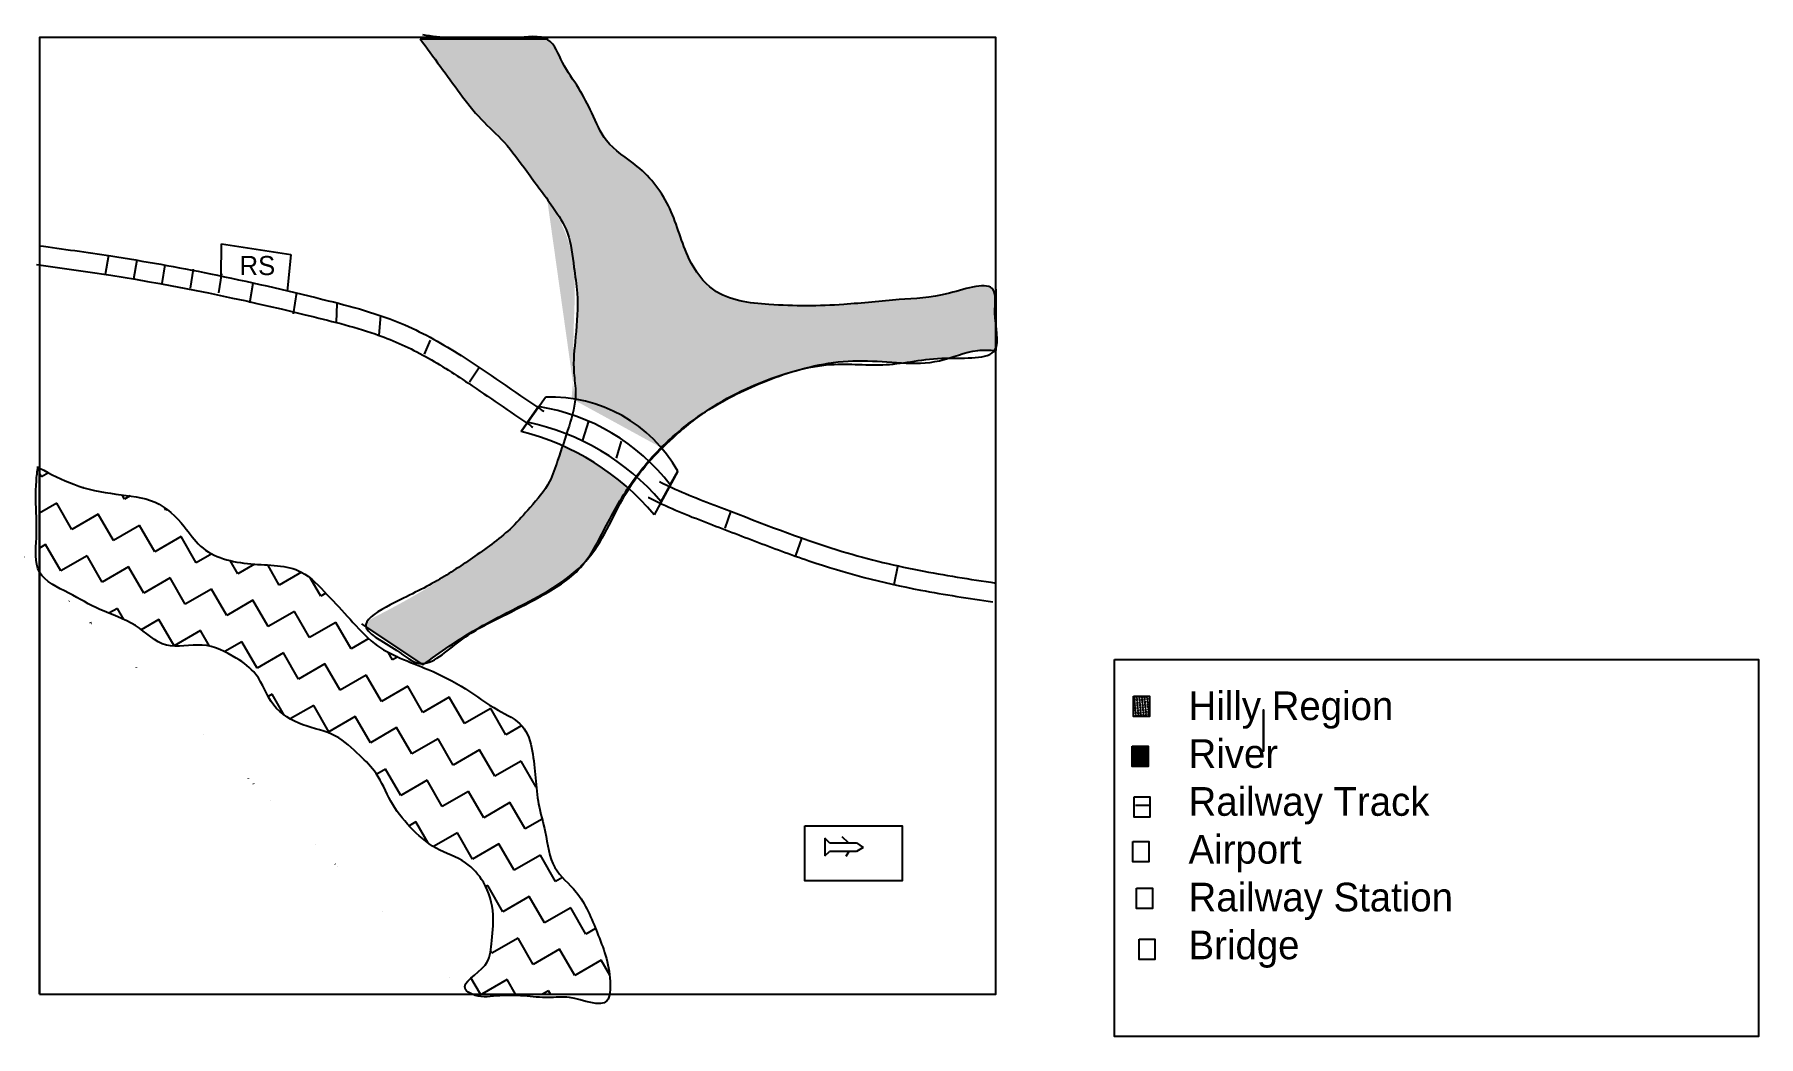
# Model space of a CAD drawing. Header units: millimetres. Extents: x 133.4 to 151.4, y 242.4 to 252.9.
import ezdxf

# ---------------------------------------------------------------- set-up
doc = ezdxf.new("R2010")
doc.units = ezdxf.units.MM
for name, color, linetype in [('Layer1', 36, 'Continuous'), ('Layer2', 150, 'Continuous'), ('Layer3', 244, 'Continuous'), ('Layer4', 212, 'Continuous'), ('Layer5', 56, 'Continuous'), ('Layer6', 42, 'Continuous')]:
    doc.layers.add(name, color=color, linetype=linetype)

msp = doc.modelspace()

# ---------------------------------------------------------------- texts
for s, p in [('Hilly Region', (145.4552340306301, 245.7209911386709)), ('River', (145.4552340306301, 245.2209911386709)), ('Railway Track', (145.4552340306301, 244.7209911386709)), ('Airport', (145.4552340306301, 244.2209911386709)), ('Railway Station', (145.4552340306301, 243.7209911386709)), ('Bridge', (145.4552340306301, 243.2209911386709))]:
    msp.add_text(s, height=0.3).set_placement(p)
at = {"layer": 'Layer3', "color": 0}
msp.add_text('RS', height=0.2, dxfattribs=at).set_placement((135.5327779619985, 250.3736920486597))

# ---------------------------------------------------------------- hatches: boundary and pattern name
at = {"layer": 'Layer1'}
h = msp.add_hatch(dxfattribs=at)
h.set_pattern_fill('ZIGZAG', color=256, scale=0.1, angle=120, style=0)
h.set_pattern_definition([(120, (0, 0), (-0.4337130657015592, 0.1162130657015594), [0.3175, -0.3175]), (210, (-0.1587499999999999, 0.2749630657015593), (-0.1162130657015594, -0.4337130657015592), [0.3175, -0.3175])])
edge = h.paths.add_edge_path()
edge.add_spline(control_points=[(133.4410188888812, 247.2693329723894), (133.4973313445184, 247.1675612271036), (133.7570315942992, 247.0535247734462), (134.0739707685482, 246.8581626145596), (134.4499935207907, 246.7487123717847), (134.7442653037874, 246.4355690847086), (135.1528242482059, 246.5533944465718), (135.4691645761352, 246.3977578133287), (135.7513668506673, 246.1941719658591), (135.8485221669756, 245.8471337601836), (136.1876160320535, 245.6528212364895), (136.5396228146167, 245.5897629690982), (136.772598856131, 245.3674240865196), (136.9910313546899, 245.156001099228), (137.0998624141699, 244.8618057689627), (137.311011126877, 244.5942289739535), (137.5732711169166, 244.3621729503218), (137.8915625333221, 244.2665347599056), (138.1158554943366, 244.0149157521459), (138.2053115318671, 243.7028742549345), (138.1665122165623, 243.4047767528089), (138.1450429740243, 243.1219249987005), (137.8028444229029, 242.958893288844), (137.9323830596333, 242.8688641105722), (137.9590330984701, 242.8560768530202)], knot_values=[10.35705191902611, 10.35705191904475, 10.35705191904475, 10.35705191904475, 10.73433639925836, 11.09921887732081, 11.50992358305109, 11.89179512848471, 12.26575375497199, 12.64768847110887, 12.9130940052534, 13.28598742026748, 13.6535948913384, 14.01373753651803, 14.34012780277115, 14.59267858424282, 14.91937735574995, 15.25911262479845, 15.60939236928381, 15.95140153611184, 16.22795393420026, 16.58254514425803, 16.88866415787966, 17.11964309163803, 17.44595847395921, 17.52737129184743, 17.52737129184743, 17.52737129184743, 17.52737129184743], degree=3, periodic=0)
edge.add_line((137.9590330984851, 242.8560768529833), (139.4023164159472, 242.8560768529833))
edge.add_spline(control_points=[(139.4023164159462, 242.8560768530033), (139.4098317289321, 242.8962900962889), (139.4102331578566, 243.1553260854898), (139.2797896794097, 243.4751263505461), (139.1107826450909, 243.9085731318432), (138.7768864232625, 244.1682804724453), (138.7449179270801, 244.5280779143771), (138.6224722074542, 244.924940222701), (138.6299286043514, 245.3011647821451), (138.5156935165326, 245.6932926220501), (138.1935230182343, 245.8320460308346), (137.8922796609493, 246.0631631675103), (137.454922692581, 246.2875025405546), (136.9869564197107, 246.4336486708128), (136.6910964147238, 246.7780631699506), (136.4486872663549, 247.0301018092101), (136.1534654742633, 247.3555339817274), (135.6416667828474, 247.3266200123381), (135.1646121151784, 247.4408613988066), (134.9363730579099, 247.7870005338059), (134.6603587721027, 248.0457028444321), (134.2239514306483, 248.0771622586313), (133.8094514250744, 248.1601971967968), (133.5580794613688, 248.2938408058363), (133.4410188888728, 248.3560768529833)], knot_values=[0, 0, 0, 0, 0.1208424043083962, 0.6480915330601018, 1.126671084196202, 1.463872986453045, 1.851113094214385, 2.147678825520275, 2.712141126662955, 2.98650700083981, 3.29284660240957, 3.698189279731766, 4.139060156815852, 4.762329471480854, 5.122725855375569, 5.471303558770669, 5.832524965297885, 6.36626264835629, 6.92532957987372, 7.190685124348471, 7.588793438199293, 8.005489342724502, 8.459031801723444, 8.854321727793973, 8.854321727793973, 8.854321727793973, 8.854321727793973], degree=3, periodic=0)
edge.add_line((133.4410188888728, 248.3560768529833), (133.4410188888728, 247.2693329723975))
h = msp.add_hatch(dxfattribs=at)
h.set_pattern_fill('ZIGZAG', color=256, scale=0.006, angle=50, style=0)
h.set_pattern_definition([(50, (0, 0), (-0.002348042676887957, 0.02683825060594511), [0.01905, -0.01905]), (140, (0.01224510396452858, 0.01459314664141653), (-0.02683825060594511, -0.002348042676887957), [0.01905, -0.01905])])
h.paths.add_polyline_path([(145.0462909257415, 245.759210982617), (145.0462909257415, 245.9722052481003), (144.880455589691, 245.9722052481004), (144.880455589691, 245.759210982617)])
at = {"layer": 'Layer2'}
h = msp.add_hatch(color=256, dxfattribs=at)
edge = h.paths.add_edge_path()
edge.add_spline(control_points=[(143.4380705446154, 249.8758999110348), (143.4343610070739, 249.9105119195705), (143.4230059503682, 250.0408017195195), (143.4438437414908, 250.1761330857503), (143.4103189561439, 250.2241446391883), (143.4085499104646, 250.2263915130368)], knot_values=[15.87191434826095, 15.87191434826095, 15.87191434826095, 15.87191434826095, 15.96123344948136, 16.19956558215088, 16.21193471019273, 16.21193471019273, 16.21193471019273, 16.21193471019273], degree=3, periodic=0)
edge.add_spline(control_points=[(143.4085499104648, 250.2263915130371), (143.2960924020482, 250.2249062331724), (143.1836698463112, 250.2230559785674), (143.0716817024084, 250.2166696097538)], knot_values=[0.02945666778892526, 0.02945666778892526, 0.02945666778892526, 0.02945666778892526, 0.366104265698569, 0.366104265698569, 0.366104265698569, 0.366104265698569], degree=3, periodic=0)
edge.add_spline(control_points=[(143.0716817024084, 250.2166696097538), (143.0320701167662, 250.2059143683982), (142.7744392783416, 250.1338290214302), (142.4288079719544, 250.1258122351357), (141.7740509392568, 250.0481073420038), (141.3236979683815, 250.0477059796859), (141.0429439841533, 250.0682345437932), (141.0304955801974, 250.0692010437543)], knot_values=[16.56303985697645, 16.56303985697645, 16.56303985697645, 16.56303985697645, 16.65976961853493, 17.19107071676811, 17.77124747215882, 18.55316098988851, 18.58937883865872, 18.58937883865872, 18.58937883865872, 18.58937883865872], degree=3, periodic=0)
edge.add_spline(control_points=[(141.0304955801984, 250.06920104376), (140.9492345485469, 250.0735138449365), (140.8675949950484, 250.0830535620788), (140.789257652208, 250.1000151044103)], knot_values=[2.410103682267068, 2.410103682267068, 2.410103682267068, 2.410103682267068, 2.64059632201364, 2.64059632201364, 2.64059632201364, 2.64059632201364], degree=3, periodic=0)
edge.add_spline(control_points=[(140.7892576521933, 250.1000151043971), (140.6801666549473, 250.1219544595636), (140.5591688579778, 250.1636792509498), (140.4603679674562, 250.2412735995372), (140.4463457086431, 250.2533383438082)], knot_values=[18.82466708735692, 18.82466708735692, 18.82466708735692, 18.82466708735692, 19.15096116068536, 19.20705276041023, 19.20705276041023, 19.20705276041023, 19.20705276041023], degree=3, periodic=0)
edge.add_spline(control_points=[(140.4463457086504, 250.2533383438096), (140.4358834472893, 250.261926832613), (140.3934131813535, 250.299374193304), (140.3567308730649, 250.3434241317533), (140.3314325674737, 250.3796271876366)], knot_values=[3.019101368449883, 3.019101368449883, 3.019101368449883, 3.019101368449883, 3.060991899099228, 3.194321268109318, 3.194321268109318, 3.194321268109318, 3.194321268109318], degree=3, periodic=0)
edge.add_spline(control_points=[(140.3314325674736, 250.3796271876366), (140.2944432681834, 250.4303194181959), (140.2056724107732, 250.5828155176074), (140.1523172552675, 250.7450417879434), (140.1169024630728, 250.8474629513382)], knot_values=[19.37738092757083, 19.37738092757083, 19.37738092757083, 19.37738092757083, 19.56217748532674, 19.88829175679861, 19.88829175679861, 19.88829175679861, 19.88829175679861], degree=3, periodic=0)
edge.add_spline(control_points=[(140.1169024630728, 250.8474629513382), (140.0597634499342, 250.9987953116493), (139.9216390716014, 251.342948798622), (139.5946708230607, 251.5584216167096), (139.4388429094521, 251.7064193786399)], knot_values=[3.698326521489474, 3.698326521489474, 3.698326521489474, 3.698326521489474, 4.174398625376755, 4.815536909926471, 4.815536909926471, 4.815536909926471, 4.815536909926471], degree=3, periodic=0)
edge.add_spline(control_points=[(139.4388429094525, 251.7064193786403), (139.4246490839595, 251.7193607929177), (139.4109772772344, 251.7327190311419), (139.3979837796294, 251.7466372945635)], knot_values=[21.00051835937506, 21.00051835937506, 21.00051835937506, 21.00051835937506, 21.05889214090075, 21.05889214090075, 21.05889214090075, 21.05889214090075], degree=3, periodic=0)
edge.add_spline(control_points=[(139.3979837796294, 251.7466372945634), (139.380061728753, 251.7649746346976), (139.1900384309028, 251.9706600816362), (139.0402003532282, 252.3734483331097), (138.8402751494687, 252.7080586224729), (138.7705961321208, 252.8236862110521)], knot_values=[4.87270587144017, 4.87270587144017, 4.87270587144017, 4.87270587144017, 4.949613070667973, 5.715325700518465, 6.121253096399538, 6.121253096399538, 6.121253096399538, 6.121253096399538], degree=3, periodic=0)
edge.add_spline(control_points=[(138.7705961321209, 252.823686211052), (138.7658993714193, 252.8274841497875), (138.755019740971, 252.8354047336973), (138.7432806086377, 252.8418620239627), (138.7365382624778, 252.8450307126076)], knot_values=[22.3044857669308, 22.3044857669308, 22.3044857669308, 22.3044857669308, 22.32457113414052, 22.34951845534874, 22.34951845534874, 22.34951845534874, 22.34951845534874], degree=3, periodic=0)
edge.add_line((138.7365382624777, 252.8450307126077), (137.4204886789513, 252.8450307126077))
edge.add_spline(control_points=[(137.4204886789513, 252.8450307126077), (137.5568169061799, 252.6564538761754), (137.6931451334086, 252.467877039743), (137.8328018235751, 252.2810251418167)], knot_values=[0, 0, 0, 0, 0.6986593215638827, 0.6986593215638827, 0.6986593215638827, 0.6986593215638827], degree=3, periodic=0)
edge.add_spline(control_points=[(137.8328018236124, 252.2810251418731), (137.8826820273434, 252.2285033483953), (138.0292454822766, 252.0774876371586), (138.1634755740524, 251.9192662600684), (138.2505891724106, 251.8130626698057)], knot_values=[6.3064820565372, 6.3064820565372, 6.3064820565372, 6.3064820565372, 6.522939378763011, 6.935259474297171, 6.935259474297171, 6.935259474297171, 6.935259474297171], degree=3, periodic=0)
edge.add_spline(control_points=[(138.2505891723543, 251.8130626697659), (138.2663694059055, 251.7971320189498), (138.3689551284841, 251.6905683857542), (138.4549389944019, 251.568940186), (138.5288573349022, 251.4673487790202)], knot_values=[1.326815544251984, 1.326815544251984, 1.326815544251984, 1.326815544251984, 1.394108050346814, 1.770956981165996, 1.770956981165996, 1.770956981165996, 1.770956981165996], degree=3, periodic=0)
edge.add_spline(control_points=[(138.5288573348996, 251.4673487790164), (138.605402463565, 251.3701790106574), (138.680341289056, 251.2709824467776), (138.7479201233037, 251.168877075908)], knot_values=[5.508313274087515, 5.508313274087515, 5.508313274087515, 5.508313274087515, 5.869025483561761, 5.869025483561761, 5.869025483561761, 5.869025483561761], degree=3, periodic=0)
edge.add_spline(control_points=[(138.7479201233037, 251.168877075908), (138.7677771994303, 251.1412436407671), (138.8478671282426, 251.0282088160533), (138.9919952431046, 250.8067843712428), (139.0199438878705, 250.4850333462306), (139.0809251707202, 250.1252352060401), (139.0490943327906, 249.7546755703295), (139.0118365779539, 249.4040956192463), (139.0485546324871, 249.1873480434668), (139.0439619919816, 249.095625527794), (139.0423403924431, 249.0772112341532)], knot_values=[2.141699083874634, 2.141699083874634, 2.141699083874634, 2.141699083874634, 2.243555872525073, 2.555352435989959, 2.918364631990277, 3.192169322424985, 3.650954377175752, 4.024909128306378, 4.246307444011179, 4.302036639665121, 4.302036639665121, 4.302036639665121, 4.302036639665121], degree=3, periodic=0)
edge.add_spline(control_points=[(138.7479201233037, 251.168877075908), (138.8610438277041, 250.9979576168716), (139.0804881187259, 250.5731373262437), (139.0077125779451, 249.8322270926775), (139.0293310247823, 249.3200533561368), (139.0023390584689, 249.0834297569012)], knot_values=[3.359775187735544, 3.359775187735544, 3.359775187735544, 3.359775187735544, 3.963590003607564, 4.792245175461767, 5.508313274087516, 5.508313274087516, 5.508313274087516, 5.508313274087516], degree=3, periodic=0)
edge.add_arc((138.7888295976181, 247.5782408213055), 1.520256564436584, 40.716187602045125, 80.4007830884998, ccw=False)
edge.add_spline(control_points=[(139.9411081679126, 248.569923289716), (139.9649521262157, 248.5937420164456), (140.1086573234163, 248.7323087009713), (140.2680522434766, 248.8569908421068), (140.4086468391865, 248.9482260428377), (140.4105519340031, 248.9494590727633)], knot_values=[11.83930820886648, 11.83930820886648, 11.83930820886648, 11.83930820886648, 11.94013978404498, 12.43639282230082, 12.44320438403257, 12.44320438403257, 12.44320438403257, 12.44320438403257], degree=3, periodic=0)
edge.add_spline(control_points=[(140.4105519340031, 248.9494590727633), (140.4211999934016, 248.9567435501675), (140.6764449045176, 249.1287047532782), (141.2127178295187, 249.3681493383502), (141.9092271865404, 249.5081291214325), (142.3227028090135, 249.4621978131757), (142.4595763168189, 249.4552256526655)], knot_values=[4.051196348490162, 4.051196348490162, 4.051196348490162, 4.051196348490162, 4.089928895327365, 4.975174370496903, 5.788563028806466, 6.196994226670441, 6.196994226670441, 6.196994226670441, 6.196994226670441], degree=3, periodic=0)
edge.add_spline(control_points=[(142.4595763168204, 249.4552256526637), (142.6011533970274, 249.4745227534823), (142.752875558486, 249.5035696486918), (142.9404982594001, 249.5064919633188), (142.9505934306192, 249.5065932178822)], knot_values=[14.59971042831713, 14.59971042831713, 14.59971042831713, 14.59971042831713, 15.05372182423054, 15.07933363449701, 15.07933363449701, 15.07933363449701, 15.07933363449701], degree=3, periodic=0)
edge.add_spline(control_points=[(142.9505934306177, 249.506593217884), (143.050020941957, 249.5375663158463), (143.2047950845952, 249.5960682856394), (143.3680004542581, 249.5891348349631), (143.4271893798735, 249.5861271743415)], knot_values=[6.695537743392427, 6.695537743392427, 6.695537743392427, 6.695537743392427, 7.006069584229928, 7.182473767361685, 7.182473767361685, 7.182473767361685, 7.182473767361685], degree=3, periodic=0)
edge.add_spline(control_points=[(143.427189379847, 249.5861271743624), (143.4283370618614, 249.5877220020415), (143.4323675105318, 249.5936498645383), (143.4358315243971, 249.6000063661673), (143.4380705446154, 249.6048321316001)], knot_values=[15.56259097850342, 15.56259097850342, 15.56259097850342, 15.56259097850342, 15.57068485098786, 15.59208995821719, 15.59208995821719, 15.59208995821719, 15.59208995821719], degree=3, periodic=0)
edge.add_line((143.4380705446154, 249.6048321316002), (143.4380705446154, 249.8758999110347))
h = msp.add_hatch(color=256, dxfattribs=at)
edge = h.paths.add_edge_path()
edge.add_spline(control_points=[(139.3979837796294, 251.7466372945634), (139.380061728753, 251.7649746346976), (139.1900384309028, 251.9706600816362), (139.0402003532282, 252.3734483331097), (138.8402751494687, 252.7080586224729), (138.7705961321208, 252.8236862110521)], knot_values=[4.87270587144017, 4.87270587144017, 4.87270587144017, 4.87270587144017, 4.949613070667973, 5.715325700518465, 6.121253096399538, 6.121253096399538, 6.121253096399538, 6.121253096399538], degree=3, periodic=0)
edge.add_spline(control_points=[(138.7705961321209, 252.823686211052), (138.7658993714193, 252.8274841497875), (138.755019740971, 252.8354047336973), (138.7432806086377, 252.8418620239627), (138.7365382624778, 252.8450307126076)], knot_values=[22.3044857669308, 22.3044857669308, 22.3044857669308, 22.3044857669308, 22.32457113414052, 22.34951845534874, 22.34951845534874, 22.34951845534874, 22.34951845534874], degree=3, periodic=0)
edge.add_line((138.7365382624777, 252.8450307126078), (137.4204886789513, 252.8450307126077))
edge.add_spline(control_points=[(137.4204886789513, 252.8450307126077), (137.5568169061799, 252.6564538761754), (137.6931451334086, 252.467877039743), (137.8328018235751, 252.2810251418167)], knot_values=[0, 0, 0, 0, 0.6986593215638827, 0.6986593215638827, 0.6986593215638827, 0.6986593215638827], degree=3, periodic=0)
edge.add_spline(control_points=[(137.8328018236124, 252.2810251418731), (137.8826820273434, 252.2285033483953), (138.0292454822766, 252.0774876371586), (138.1634755740524, 251.9192662600684), (138.2505891724106, 251.8130626698057)], knot_values=[6.3064820565372, 6.3064820565372, 6.3064820565372, 6.3064820565372, 6.522939378763011, 6.935259474297171, 6.935259474297171, 6.935259474297171, 6.935259474297171], degree=3, periodic=0)
edge.add_spline(control_points=[(138.2505891723543, 251.8130626697659), (138.2663694059055, 251.7971320189498), (138.3689551284841, 251.6905683857542), (138.4549389944019, 251.568940186), (138.5288573349022, 251.4673487790202)], knot_values=[1.326815544251984, 1.326815544251984, 1.326815544251984, 1.326815544251984, 1.394108050346814, 1.770956981165996, 1.770956981165996, 1.770956981165996, 1.770956981165996], degree=3, periodic=0)
edge.add_spline(control_points=[(138.5288573348996, 251.4673487790164), (138.605402463565, 251.3701790106574), (138.680341289056, 251.2709824467776), (138.7479201233037, 251.168877075908)], knot_values=[5.508313274087515, 5.508313274087515, 5.508313274087515, 5.508313274087515, 5.869025483561761, 5.869025483561761, 5.869025483561761, 5.869025483561761], degree=3, periodic=0)
edge.add_spline(control_points=[(138.7479201233037, 251.168877075908), (138.7677771994303, 251.1412436407671), (138.8478671282426, 251.0282088160533), (138.9919952431046, 250.8067843712428), (139.0199438878705, 250.4850333462306), (139.0809251707202, 250.1252352060401), (139.0490943327906, 249.7546755703295), (139.0118365779539, 249.4040956192463), (139.0485546324871, 249.1873480434668), (139.0439619919816, 249.095625527794), (139.0423403924431, 249.0772112341532)], knot_values=[2.141699083874634, 2.141699083874634, 2.141699083874634, 2.141699083874634, 2.243555872525073, 2.555352435989959, 2.918364631990277, 3.192169322424985, 3.650954377175752, 4.024909128306378, 4.246307444011179, 4.302036639665121, 4.302036639665121, 4.302036639665121, 4.302036639665121], degree=3, periodic=0)
edge.add_spline(control_points=[(138.7479201233037, 251.168877075908), (138.8610438277041, 250.9979576168716), (139.0804881187259, 250.5731373262437), (139.0077125779451, 249.8322270926775), (139.0293310247823, 249.3200533561368), (139.0023390584689, 249.0834297569012)], knot_values=[3.359775187735544, 3.359775187735544, 3.359775187735544, 3.359775187735544, 3.963590003607564, 4.792245175461767, 5.508313274087516, 5.508313274087516, 5.508313274087516, 5.508313274087516], degree=3, periodic=0)
edge.add_arc((138.7888295976181, 247.5782408213055), 1.520256564436584, 40.716187602045125, 80.4007830884998, ccw=False)
edge.add_spline(control_points=[(139.9411081679126, 248.569923289716), (139.9649521262157, 248.5937420164456), (140.1086573234163, 248.7323087009713), (140.2680522434766, 248.8569908421068), (140.4086468391865, 248.9482260428377), (140.4105519340031, 248.9494590727633)], knot_values=[11.83930820886648, 11.83930820886648, 11.83930820886648, 11.83930820886648, 11.94013978404498, 12.43639282230082, 12.44320438403257, 12.44320438403257, 12.44320438403257, 12.44320438403257], degree=3, periodic=0)
edge.add_spline(control_points=[(140.4105519340031, 248.9494590727633), (140.4211999934016, 248.9567435501675), (140.6764449045176, 249.1287047532782), (141.2127178295187, 249.3681493383502), (141.9092271865404, 249.5081291214325), (142.3227028090135, 249.4621978131757), (142.4595763168189, 249.4552256526655)], knot_values=[4.051196348490162, 4.051196348490162, 4.051196348490162, 4.051196348490162, 4.089928895327365, 4.975174370496903, 5.788563028806466, 6.196994226670441, 6.196994226670441, 6.196994226670441, 6.196994226670441], degree=3, periodic=0)
edge.add_spline(control_points=[(142.4595763168204, 249.4552256526637), (142.6011533970274, 249.4745227534823), (142.752875558486, 249.5035696486918), (142.9404982594001, 249.5064919633188), (142.9505934306192, 249.5065932178822)], knot_values=[14.59971042831713, 14.59971042831713, 14.59971042831713, 14.59971042831713, 15.05372182423054, 15.07933363449701, 15.07933363449701, 15.07933363449701, 15.07933363449701], degree=3, periodic=0)
edge.add_spline(control_points=[(142.9505934306177, 249.506593217884), (143.050020941957, 249.5375663158463), (143.2047950845952, 249.5960682856394), (143.3680004542581, 249.5891348349631), (143.4271893798735, 249.5861271743415)], knot_values=[6.695537743392427, 6.695537743392427, 6.695537743392427, 6.695537743392427, 7.006069584229928, 7.182473767361685, 7.182473767361685, 7.182473767361685, 7.182473767361685], degree=3, periodic=0)
edge.add_spline(control_points=[(143.427189379847, 249.5861271743624), (143.4283370618614, 249.5877220020415), (143.4323675105318, 249.5936498645383), (143.4358315243971, 249.6000063661673), (143.4380705446154, 249.6048321316001)], knot_values=[15.56259097850342, 15.56259097850342, 15.56259097850342, 15.56259097850342, 15.57068485098786, 15.59208995821719, 15.59208995821719, 15.59208995821719, 15.59208995821719], degree=3, periodic=0)
edge.add_line((143.4380705446154, 249.6048321316002), (143.4380705446154, 249.8758999110346))
edge.add_spline(control_points=[(143.4380705446154, 249.8758999110348), (143.4343610070739, 249.9105119195705), (143.4230059503682, 250.0408017195195), (143.4438437414908, 250.1761330857503), (143.4103189561439, 250.2241446391883), (143.4085499104646, 250.2263915130368)], knot_values=[15.87191434826095, 15.87191434826095, 15.87191434826095, 15.87191434826095, 15.96123344948136, 16.19956558215088, 16.21193471019273, 16.21193471019273, 16.21193471019273, 16.21193471019273], degree=3, periodic=0)
edge.add_spline(control_points=[(143.4085499104648, 250.2263915130371), (143.2960924020482, 250.2249062331724), (143.1836698463112, 250.2230559785674), (143.0716817024084, 250.2166696097538)], knot_values=[0.02945666778892526, 0.02945666778892526, 0.02945666778892526, 0.02945666778892526, 0.366104265698569, 0.366104265698569, 0.366104265698569, 0.366104265698569], degree=3, periodic=0)
edge.add_spline(control_points=[(143.0716817024084, 250.2166696097538), (143.0320701167662, 250.2059143683982), (142.7744392783416, 250.1338290214302), (142.4288079719544, 250.1258122351357), (141.7740509392568, 250.0481073420038), (141.3236979683815, 250.0477059796859), (141.0429439841533, 250.0682345437932), (141.0304955801974, 250.0692010437543)], knot_values=[16.56303985697645, 16.56303985697645, 16.56303985697645, 16.56303985697645, 16.65976961853493, 17.19107071676811, 17.77124747215882, 18.55316098988851, 18.58937883865872, 18.58937883865872, 18.58937883865872, 18.58937883865872], degree=3, periodic=0)
edge.add_spline(control_points=[(141.0304955801984, 250.06920104376), (140.9492345485469, 250.0735138449365), (140.8675949950484, 250.0830535620788), (140.789257652208, 250.1000151044103)], knot_values=[2.410103682267068, 2.410103682267068, 2.410103682267068, 2.410103682267068, 2.64059632201364, 2.64059632201364, 2.64059632201364, 2.64059632201364], degree=3, periodic=0)
edge.add_spline(control_points=[(140.7892576521933, 250.1000151043971), (140.6801666549473, 250.1219544595636), (140.5591688579778, 250.1636792509498), (140.4603679674562, 250.2412735995372), (140.4463457086431, 250.2533383438082)], knot_values=[18.82466708735692, 18.82466708735692, 18.82466708735692, 18.82466708735692, 19.15096116068536, 19.20705276041023, 19.20705276041023, 19.20705276041023, 19.20705276041023], degree=3, periodic=0)
edge.add_spline(control_points=[(140.4463457086504, 250.2533383438096), (140.4358834472893, 250.261926832613), (140.3934131813535, 250.299374193304), (140.3567308730649, 250.3434241317533), (140.3314325674737, 250.3796271876366)], knot_values=[3.019101368449883, 3.019101368449883, 3.019101368449883, 3.019101368449883, 3.060991899099228, 3.194321268109318, 3.194321268109318, 3.194321268109318, 3.194321268109318], degree=3, periodic=0)
edge.add_spline(control_points=[(140.3314325674736, 250.3796271876366), (140.2944432681834, 250.4303194181959), (140.2056724107732, 250.5828155176074), (140.1523172552675, 250.7450417879434), (140.1169024630728, 250.8474629513382)], knot_values=[19.37738092757083, 19.37738092757083, 19.37738092757083, 19.37738092757083, 19.56217748532674, 19.88829175679861, 19.88829175679861, 19.88829175679861, 19.88829175679861], degree=3, periodic=0)
edge.add_spline(control_points=[(140.1169024630728, 250.8474629513382), (140.0597634499342, 250.9987953116493), (139.9216390716014, 251.342948798622), (139.5946708230607, 251.5584216167096), (139.4388429094521, 251.7064193786399)], knot_values=[3.698326521489474, 3.698326521489474, 3.698326521489474, 3.698326521489474, 4.174398625376755, 4.815536909926471, 4.815536909926471, 4.815536909926471, 4.815536909926471], degree=3, periodic=0)
edge.add_spline(control_points=[(139.4388429094525, 251.7064193786403), (139.4246490839595, 251.7193607929177), (139.4109772772344, 251.7327190311419), (139.3979837796294, 251.7466372945635)], knot_values=[21.00051835937506, 21.00051835937506, 21.00051835937506, 21.00051835937506, 21.05889214090075, 21.05889214090075, 21.05889214090075, 21.05889214090075], degree=3, periodic=0)
h = msp.add_hatch(color=256, dxfattribs=at)
edge = h.paths.add_edge_path()
edge.add_spline(control_points=[(139.3979837796294, 251.7466372945634), (139.380061728753, 251.7649746346976), (139.1900384309028, 251.9706600816362), (139.0402003532282, 252.3734483331097), (138.8402751494687, 252.7080586224729), (138.7705961321208, 252.8236862110521)], knot_values=[4.87270587144017, 4.87270587144017, 4.87270587144017, 4.87270587144017, 4.949613070667973, 5.715325700518465, 6.121253096399538, 6.121253096399538, 6.121253096399538, 6.121253096399538], degree=3, periodic=0)
edge.add_spline(control_points=[(138.7705961321209, 252.823686211052), (138.7658993714193, 252.8274841497875), (138.755019740971, 252.8354047336973), (138.7432806086377, 252.8418620239627), (138.7365382624778, 252.8450307126076)], knot_values=[22.3044857669308, 22.3044857669308, 22.3044857669308, 22.3044857669308, 22.32457113414052, 22.34951845534874, 22.34951845534874, 22.34951845534874, 22.34951845534874], degree=3, periodic=0)
edge.add_line((138.7365382624776, 252.8450307126078), (137.4204886789513, 252.8450307126077))
edge.add_spline(control_points=[(137.4204886789513, 252.8450307126077), (137.5568169061799, 252.6564538761754), (137.6931451334086, 252.467877039743), (137.8328018235751, 252.2810251418167)], knot_values=[0, 0, 0, 0, 0.6986593215638827, 0.6986593215638827, 0.6986593215638827, 0.6986593215638827], degree=3, periodic=0)
edge.add_spline(control_points=[(137.8328018236124, 252.2810251418731), (137.8826820273434, 252.2285033483953), (138.0292454822766, 252.0774876371586), (138.1634755740524, 251.9192662600684), (138.2505891724106, 251.8130626698057)], knot_values=[6.3064820565372, 6.3064820565372, 6.3064820565372, 6.3064820565372, 6.522939378763011, 6.935259474297171, 6.935259474297171, 6.935259474297171, 6.935259474297171], degree=3, periodic=0)
edge.add_spline(control_points=[(138.2505891723543, 251.8130626697659), (138.2663694059055, 251.7971320189498), (138.3689551284841, 251.6905683857542), (138.4549389944019, 251.568940186), (138.5288573349022, 251.4673487790202)], knot_values=[1.326815544251984, 1.326815544251984, 1.326815544251984, 1.326815544251984, 1.394108050346814, 1.770956981165996, 1.770956981165996, 1.770956981165996, 1.770956981165996], degree=3, periodic=0)
edge.add_spline(control_points=[(138.5288573348996, 251.4673487790164), (138.605402463565, 251.3701790106574), (138.680341289056, 251.2709824467776), (138.7479201233037, 251.168877075908)], knot_values=[5.508313274087515, 5.508313274087515, 5.508313274087515, 5.508313274087515, 5.869025483561761, 5.869025483561761, 5.869025483561761, 5.869025483561761], degree=3, periodic=0)
edge.add_spline(control_points=[(138.7479201233037, 251.168877075908), (138.7677771994303, 251.1412436407671), (138.8478671282426, 251.0282088160533), (138.9919952431046, 250.8067843712428), (139.0199438878705, 250.4850333462306), (139.0809251707202, 250.1252352060401), (139.0490943327906, 249.7546755703295), (139.0118365779539, 249.4040956192463), (139.0485546324871, 249.1873480434668), (139.0439619919816, 249.095625527794), (139.0423403924431, 249.0772112341532)], knot_values=[2.141699083874634, 2.141699083874634, 2.141699083874634, 2.141699083874634, 2.243555872525073, 2.555352435989959, 2.918364631990277, 3.192169322424985, 3.650954377175752, 4.024909128306378, 4.246307444011179, 4.302036639665121, 4.302036639665121, 4.302036639665121, 4.302036639665121], degree=3, periodic=0)
edge.add_spline(control_points=[(138.7479201233037, 251.168877075908), (138.8610438277041, 250.9979576168716), (139.0804881187259, 250.5731373262437), (139.0077125779451, 249.8322270926775), (139.0293310247823, 249.3200533561368), (139.0023390584689, 249.0834297569012)], knot_values=[3.359775187735544, 3.359775187735544, 3.359775187735544, 3.359775187735544, 3.963590003607564, 4.792245175461767, 5.508313274087516, 5.508313274087516, 5.508313274087516, 5.508313274087516], degree=3, periodic=0)
edge.add_arc((138.7888295976181, 247.5782408213055), 1.520256564436584, 40.716187602045125, 80.4007830884998, ccw=False)
edge.add_spline(control_points=[(139.9411081679126, 248.569923289716), (139.9649521262157, 248.5937420164456), (140.1086573234163, 248.7323087009713), (140.2680522434766, 248.8569908421068), (140.4086468391865, 248.9482260428377), (140.4105519340031, 248.9494590727633)], knot_values=[11.83930820886648, 11.83930820886648, 11.83930820886648, 11.83930820886648, 11.94013978404498, 12.43639282230082, 12.44320438403257, 12.44320438403257, 12.44320438403257, 12.44320438403257], degree=3, periodic=0)
edge.add_spline(control_points=[(140.4105519340031, 248.9494590727633), (140.4211999934016, 248.9567435501675), (140.6764449045176, 249.1287047532782), (141.2127178295187, 249.3681493383502), (141.9092271865404, 249.5081291214325), (142.3227028090135, 249.4621978131757), (142.4595763168189, 249.4552256526655)], knot_values=[4.051196348490162, 4.051196348490162, 4.051196348490162, 4.051196348490162, 4.089928895327365, 4.975174370496903, 5.788563028806466, 6.196994226670441, 6.196994226670441, 6.196994226670441, 6.196994226670441], degree=3, periodic=0)
edge.add_spline(control_points=[(142.4595763168204, 249.4552256526637), (142.6011533970274, 249.4745227534823), (142.752875558486, 249.5035696486918), (142.9404982594001, 249.5064919633188), (142.9505934306192, 249.5065932178822)], knot_values=[14.59971042831713, 14.59971042831713, 14.59971042831713, 14.59971042831713, 15.05372182423054, 15.07933363449701, 15.07933363449701, 15.07933363449701, 15.07933363449701], degree=3, periodic=0)
edge.add_spline(control_points=[(142.9505934306177, 249.506593217884), (143.050020941957, 249.5375663158463), (143.2047950845952, 249.5960682856394), (143.3680004542581, 249.5891348349631), (143.4271893798735, 249.5861271743415)], knot_values=[6.695537743392427, 6.695537743392427, 6.695537743392427, 6.695537743392427, 7.006069584229928, 7.182473767361685, 7.182473767361685, 7.182473767361685, 7.182473767361685], degree=3, periodic=0)
edge.add_spline(control_points=[(143.427189379847, 249.5861271743624), (143.4283370618614, 249.5877220020415), (143.4323675105318, 249.5936498645383), (143.4358315243971, 249.6000063661673), (143.4380705446154, 249.6048321316001)], knot_values=[15.56259097850342, 15.56259097850342, 15.56259097850342, 15.56259097850342, 15.57068485098786, 15.59208995821719, 15.59208995821719, 15.59208995821719, 15.59208995821719], degree=3, periodic=0)
edge.add_line((143.4380705446154, 249.6048321316002), (143.4380705446154, 249.8758999110346))
edge.add_spline(control_points=[(143.4380705446154, 249.8758999110348), (143.4343610070739, 249.9105119195705), (143.4230059503682, 250.0408017195195), (143.4438437414908, 250.1761330857503), (143.4103189561439, 250.2241446391883), (143.4085499104646, 250.2263915130368)], knot_values=[15.87191434826095, 15.87191434826095, 15.87191434826095, 15.87191434826095, 15.96123344948136, 16.19956558215088, 16.21193471019273, 16.21193471019273, 16.21193471019273, 16.21193471019273], degree=3, periodic=0)
edge.add_spline(control_points=[(143.4085499104648, 250.2263915130371), (143.2960924020482, 250.2249062331724), (143.1836698463112, 250.2230559785674), (143.0716817024084, 250.2166696097538)], knot_values=[0.02945666778892526, 0.02945666778892526, 0.02945666778892526, 0.02945666778892526, 0.366104265698569, 0.366104265698569, 0.366104265698569, 0.366104265698569], degree=3, periodic=0)
edge.add_spline(control_points=[(143.0716817024084, 250.2166696097538), (143.0320701167662, 250.2059143683982), (142.7744392783416, 250.1338290214302), (142.4288079719544, 250.1258122351357), (141.7740509392568, 250.0481073420038), (141.3236979683815, 250.0477059796859), (141.0429439841533, 250.0682345437932), (141.0304955801974, 250.0692010437543)], knot_values=[16.56303985697645, 16.56303985697645, 16.56303985697645, 16.56303985697645, 16.65976961853493, 17.19107071676811, 17.77124747215882, 18.55316098988851, 18.58937883865872, 18.58937883865872, 18.58937883865872, 18.58937883865872], degree=3, periodic=0)
edge.add_spline(control_points=[(141.0304955801984, 250.06920104376), (140.9492345485469, 250.0735138449365), (140.8675949950484, 250.0830535620788), (140.789257652208, 250.1000151044103)], knot_values=[2.410103682267068, 2.410103682267068, 2.410103682267068, 2.410103682267068, 2.64059632201364, 2.64059632201364, 2.64059632201364, 2.64059632201364], degree=3, periodic=0)
edge.add_spline(control_points=[(140.7892576521933, 250.1000151043971), (140.6801666549473, 250.1219544595636), (140.5591688579778, 250.1636792509498), (140.4603679674562, 250.2412735995372), (140.4463457086431, 250.2533383438082)], knot_values=[18.82466708735692, 18.82466708735692, 18.82466708735692, 18.82466708735692, 19.15096116068536, 19.20705276041023, 19.20705276041023, 19.20705276041023, 19.20705276041023], degree=3, periodic=0)
edge.add_spline(control_points=[(140.4463457086504, 250.2533383438096), (140.4358834472893, 250.261926832613), (140.3934131813535, 250.299374193304), (140.3567308730649, 250.3434241317533), (140.3314325674737, 250.3796271876366)], knot_values=[3.019101368449883, 3.019101368449883, 3.019101368449883, 3.019101368449883, 3.060991899099228, 3.194321268109318, 3.194321268109318, 3.194321268109318, 3.194321268109318], degree=3, periodic=0)
edge.add_spline(control_points=[(140.3314325674736, 250.3796271876366), (140.2944432681834, 250.4303194181959), (140.2056724107732, 250.5828155176074), (140.1523172552675, 250.7450417879434), (140.1169024630728, 250.8474629513382)], knot_values=[19.37738092757083, 19.37738092757083, 19.37738092757083, 19.37738092757083, 19.56217748532674, 19.88829175679861, 19.88829175679861, 19.88829175679861, 19.88829175679861], degree=3, periodic=0)
edge.add_spline(control_points=[(140.1169024630728, 250.8474629513382), (140.0597634499342, 250.9987953116493), (139.9216390716014, 251.342948798622), (139.5946708230607, 251.5584216167096), (139.4388429094521, 251.7064193786399)], knot_values=[3.698326521489474, 3.698326521489474, 3.698326521489474, 3.698326521489474, 4.174398625376755, 4.815536909926471, 4.815536909926471, 4.815536909926471, 4.815536909926471], degree=3, periodic=0)
edge.add_spline(control_points=[(139.4388429094525, 251.7064193786403), (139.4246490839595, 251.7193607929177), (139.4109772772344, 251.7327190311419), (139.3979837796294, 251.7466372945635)], knot_values=[21.00051835937506, 21.00051835937506, 21.00051835937506, 21.00051835937506, 21.05889214090075, 21.05889214090075, 21.05889214090075, 21.05889214090075], degree=3, periodic=0)
h = msp.add_hatch(color=256, dxfattribs=at)
edge = h.paths.add_edge_path()
edge.add_spline(control_points=[(138.7705961321209, 252.823686211052), (138.7658993714193, 252.8274841497875), (138.755019740971, 252.8354047336973), (138.7432806086377, 252.8418620239627), (138.7365382624778, 252.8450307126076)], knot_values=[22.3044857669308, 22.3044857669308, 22.3044857669308, 22.3044857669308, 22.32457113414052, 22.34951845534874, 22.34951845534874, 22.34951845534874, 22.34951845534874], degree=3, periodic=0)
edge.add_line((138.7365382624776, 252.8450307126078), (137.4204886789513, 252.8450307126077))
edge.add_spline(control_points=[(137.4204886789513, 252.8450307126077), (137.5568169061799, 252.6564538761754), (137.6931451334086, 252.467877039743), (137.8328018235751, 252.2810251418167)], knot_values=[0, 0, 0, 0, 0.6986593215638827, 0.6986593215638827, 0.6986593215638827, 0.6986593215638827], degree=3, periodic=0)
edge.add_spline(control_points=[(137.8328018236124, 252.2810251418731), (137.8826820273434, 252.2285033483953), (138.0292454822766, 252.0774876371586), (138.1634755740524, 251.9192662600684), (138.2505891724106, 251.8130626698057)], knot_values=[6.3064820565372, 6.3064820565372, 6.3064820565372, 6.3064820565372, 6.522939378763011, 6.935259474297171, 6.935259474297171, 6.935259474297171, 6.935259474297171], degree=3, periodic=0)
edge.add_spline(control_points=[(138.2505891723543, 251.8130626697659), (138.2663694059055, 251.7971320189498), (138.3689551284841, 251.6905683857542), (138.4549389944019, 251.568940186), (138.5288573349022, 251.4673487790202)], knot_values=[1.326815544251984, 1.326815544251984, 1.326815544251984, 1.326815544251984, 1.394108050346814, 1.770956981165996, 1.770956981165996, 1.770956981165996, 1.770956981165996], degree=3, periodic=0)
edge.add_spline(control_points=[(138.5288573348996, 251.4673487790164), (138.605402463565, 251.3701790106574), (138.680341289056, 251.2709824467776), (138.7479201233037, 251.168877075908)], knot_values=[5.508313274087515, 5.508313274087515, 5.508313274087515, 5.508313274087515, 5.869025483561761, 5.869025483561761, 5.869025483561761, 5.869025483561761], degree=3, periodic=0)
edge.add_spline(control_points=[(138.7479201233037, 251.168877075908), (138.7677771994303, 251.1412436407671), (138.8478671282426, 251.0282088160533), (138.9919952431046, 250.8067843712428), (139.0199438878705, 250.4850333462306), (139.0809251707202, 250.1252352060401), (139.0490943327906, 249.7546755703295), (139.0118365779539, 249.4040956192463), (139.0485546324871, 249.1873480434668), (139.0439619919816, 249.095625527794), (139.0423403924431, 249.0772112341532)], knot_values=[2.141699083874634, 2.141699083874634, 2.141699083874634, 2.141699083874634, 2.243555872525073, 2.555352435989959, 2.918364631990277, 3.192169322424985, 3.650954377175752, 4.024909128306378, 4.246307444011179, 4.302036639665121, 4.302036639665121, 4.302036639665121, 4.302036639665121], degree=3, periodic=0)
edge.add_spline(control_points=[(138.7479201233037, 251.168877075908), (138.8610438277041, 250.9979576168716), (139.0804881187259, 250.5731373262437), (139.0077125779451, 249.8322270926775), (139.0293310247823, 249.3200533561368), (139.0023390584689, 249.0834297569012)], knot_values=[3.359775187735544, 3.359775187735544, 3.359775187735544, 3.359775187735544, 3.963590003607564, 4.792245175461767, 5.508313274087516, 5.508313274087516, 5.508313274087516, 5.508313274087516], degree=3, periodic=0)
edge.add_arc((138.7888295976181, 247.5782408213055), 1.520256564436584, 40.716187602045125, 80.4007830884998, ccw=False)
edge.add_spline(control_points=[(139.9411081679126, 248.569923289716), (139.9649521262157, 248.5937420164456), (140.1086573234163, 248.7323087009713), (140.2680522434766, 248.8569908421068), (140.4086468391865, 248.9482260428377), (140.4105519340031, 248.9494590727633)], knot_values=[11.83930820886648, 11.83930820886648, 11.83930820886648, 11.83930820886648, 11.94013978404498, 12.43639282230082, 12.44320438403257, 12.44320438403257, 12.44320438403257, 12.44320438403257], degree=3, periodic=0)
edge.add_spline(control_points=[(140.4105519340031, 248.9494590727633), (140.4211999934016, 248.9567435501675), (140.6764449045176, 249.1287047532782), (141.2127178295187, 249.3681493383502), (141.9092271865404, 249.5081291214325), (142.3227028090135, 249.4621978131757), (142.4595763168189, 249.4552256526655)], knot_values=[4.051196348490162, 4.051196348490162, 4.051196348490162, 4.051196348490162, 4.089928895327365, 4.975174370496903, 5.788563028806466, 6.196994226670441, 6.196994226670441, 6.196994226670441, 6.196994226670441], degree=3, periodic=0)
edge.add_spline(control_points=[(142.4595763168204, 249.4552256526637), (142.6011533970274, 249.4745227534823), (142.752875558486, 249.5035696486918), (142.9404982594001, 249.5064919633188), (142.9505934306192, 249.5065932178822)], knot_values=[14.59971042831713, 14.59971042831713, 14.59971042831713, 14.59971042831713, 15.05372182423054, 15.07933363449701, 15.07933363449701, 15.07933363449701, 15.07933363449701], degree=3, periodic=0)
edge.add_spline(control_points=[(142.9505934306177, 249.506593217884), (143.050020941957, 249.5375663158463), (143.2047950845952, 249.5960682856394), (143.3680004542581, 249.5891348349631), (143.4271893798735, 249.5861271743415)], knot_values=[6.695537743392427, 6.695537743392427, 6.695537743392427, 6.695537743392427, 7.006069584229928, 7.182473767361685, 7.182473767361685, 7.182473767361685, 7.182473767361685], degree=3, periodic=0)
edge.add_spline(control_points=[(143.427189379847, 249.5861271743624), (143.4283370618614, 249.5877220020415), (143.4323675105318, 249.5936498645383), (143.4358315243971, 249.6000063661673), (143.4380705446154, 249.6048321316001)], knot_values=[15.56259097850342, 15.56259097850342, 15.56259097850342, 15.56259097850342, 15.57068485098786, 15.59208995821719, 15.59208995821719, 15.59208995821719, 15.59208995821719], degree=3, periodic=0)
edge.add_line((143.4380705446154, 249.6048321316002), (143.4380705446154, 249.8758999110346))
edge.add_spline(control_points=[(143.4380705446154, 249.8758999110348), (143.4343610070739, 249.9105119195705), (143.4230059503682, 250.0408017195195), (143.4438437414908, 250.1761330857503), (143.4103189561439, 250.2241446391883), (143.4085499104646, 250.2263915130368)], knot_values=[15.87191434826095, 15.87191434826095, 15.87191434826095, 15.87191434826095, 15.96123344948136, 16.19956558215088, 16.21193471019273, 16.21193471019273, 16.21193471019273, 16.21193471019273], degree=3, periodic=0)
edge.add_spline(control_points=[(143.4085499104648, 250.2263915130371), (143.2960924020482, 250.2249062331724), (143.1836698463112, 250.2230559785674), (143.0716817024084, 250.2166696097538)], knot_values=[0.02945666778892526, 0.02945666778892526, 0.02945666778892526, 0.02945666778892526, 0.366104265698569, 0.366104265698569, 0.366104265698569, 0.366104265698569], degree=3, periodic=0)
edge.add_spline(control_points=[(143.0716817024084, 250.2166696097538), (143.0320701167662, 250.2059143683982), (142.7744392783416, 250.1338290214302), (142.4288079719544, 250.1258122351357), (141.7740509392568, 250.0481073420038), (141.3236979683815, 250.0477059796859), (141.0429439841533, 250.0682345437932), (141.0304955801974, 250.0692010437543)], knot_values=[16.56303985697645, 16.56303985697645, 16.56303985697645, 16.56303985697645, 16.65976961853493, 17.19107071676811, 17.77124747215882, 18.55316098988851, 18.58937883865872, 18.58937883865872, 18.58937883865872, 18.58937883865872], degree=3, periodic=0)
edge.add_spline(control_points=[(141.0304955801984, 250.06920104376), (140.9492345485469, 250.0735138449365), (140.8675949950484, 250.0830535620788), (140.789257652208, 250.1000151044103)], knot_values=[2.410103682267068, 2.410103682267068, 2.410103682267068, 2.410103682267068, 2.64059632201364, 2.64059632201364, 2.64059632201364, 2.64059632201364], degree=3, periodic=0)
edge.add_spline(control_points=[(140.7892576521933, 250.1000151043971), (140.6801666549473, 250.1219544595636), (140.5591688579778, 250.1636792509498), (140.4603679674562, 250.2412735995372), (140.4463457086431, 250.2533383438082)], knot_values=[18.82466708735692, 18.82466708735692, 18.82466708735692, 18.82466708735692, 19.15096116068536, 19.20705276041023, 19.20705276041023, 19.20705276041023, 19.20705276041023], degree=3, periodic=0)
edge.add_spline(control_points=[(140.4463457086504, 250.2533383438096), (140.4358834472893, 250.261926832613), (140.3934131813535, 250.299374193304), (140.3567308730649, 250.3434241317533), (140.3314325674737, 250.3796271876366)], knot_values=[3.019101368449883, 3.019101368449883, 3.019101368449883, 3.019101368449883, 3.060991899099228, 3.194321268109318, 3.194321268109318, 3.194321268109318, 3.194321268109318], degree=3, periodic=0)
edge.add_spline(control_points=[(140.3314325674736, 250.3796271876366), (140.2944432681834, 250.4303194181959), (140.2056724107732, 250.5828155176074), (140.1523172552675, 250.7450417879434), (140.1169024630728, 250.8474629513382)], knot_values=[19.37738092757083, 19.37738092757083, 19.37738092757083, 19.37738092757083, 19.56217748532674, 19.88829175679861, 19.88829175679861, 19.88829175679861, 19.88829175679861], degree=3, periodic=0)
edge.add_spline(control_points=[(140.1169024630728, 250.8474629513382), (140.0597634499342, 250.9987953116493), (139.9216390716014, 251.342948798622), (139.5946708230607, 251.5584216167096), (139.4388429094521, 251.7064193786399)], knot_values=[3.698326521489474, 3.698326521489474, 3.698326521489474, 3.698326521489474, 4.174398625376755, 4.815536909926471, 4.815536909926471, 4.815536909926471, 4.815536909926471], degree=3, periodic=0)
edge.add_spline(control_points=[(139.4388429094525, 251.7064193786403), (139.4246490839595, 251.7193607929177), (139.4109772772344, 251.7327190311419), (139.3979837796294, 251.7466372945635)], knot_values=[21.00051835937506, 21.00051835937506, 21.00051835937506, 21.00051835937506, 21.05889214090075, 21.05889214090075, 21.05889214090075, 21.05889214090075], degree=3, periodic=0)
edge.add_spline(control_points=[(139.3979837796294, 251.7466372945634), (139.380061728753, 251.7649746346976), (139.1900384309028, 251.9706600816362), (139.0402003532282, 252.3734483331097), (138.8402751494687, 252.7080586224729), (138.7705961321208, 252.8236862110521)], knot_values=[4.87270587144017, 4.87270587144017, 4.87270587144017, 4.87270587144017, 4.949613070667973, 5.715325700518465, 6.121253096399538, 6.121253096399538, 6.121253096399538, 6.121253096399538], degree=3, periodic=0)
h = msp.add_hatch(color=256, dxfattribs=at)
edge = h.paths.add_edge_path()
edge.add_spline(control_points=[(139.4388429094525, 251.7064193786403), (139.4246490839595, 251.7193607929177), (139.4109772772344, 251.7327190311419), (139.3979837796294, 251.7466372945635)], knot_values=[21.00051835937506, 21.00051835937506, 21.00051835937506, 21.00051835937506, 21.05889214090075, 21.05889214090075, 21.05889214090075, 21.05889214090075], degree=3, periodic=0)
edge.add_spline(control_points=[(139.3979837796294, 251.7466372945634), (139.380061728753, 251.7649746346976), (139.1900384309028, 251.9706600816362), (139.0402003532282, 252.3734483331097), (138.8402751494687, 252.7080586224729), (138.7705961321208, 252.8236862110521)], knot_values=[4.87270587144017, 4.87270587144017, 4.87270587144017, 4.87270587144017, 4.949613070667973, 5.715325700518465, 6.121253096399538, 6.121253096399538, 6.121253096399538, 6.121253096399538], degree=3, periodic=0)
edge.add_spline(control_points=[(138.7705961321209, 252.823686211052), (138.7658993714193, 252.8274841497875), (138.755019740971, 252.8354047336973), (138.7432806086377, 252.8418620239627), (138.7365382624778, 252.8450307126076)], knot_values=[22.3044857669308, 22.3044857669308, 22.3044857669308, 22.3044857669308, 22.32457113414052, 22.34951845534874, 22.34951845534874, 22.34951845534874, 22.34951845534874], degree=3, periodic=0)
edge.add_line((138.7365382624776, 252.8450307126077), (137.4204886789513, 252.8450307126077))
edge.add_spline(control_points=[(137.4204886789513, 252.8450307126077), (137.5568169061799, 252.6564538761754), (137.6931451334086, 252.467877039743), (137.8328018235751, 252.2810251418167)], knot_values=[0, 0, 0, 0, 0.6986593215638827, 0.6986593215638827, 0.6986593215638827, 0.6986593215638827], degree=3, periodic=0)
edge.add_spline(control_points=[(137.8328018236124, 252.2810251418731), (137.8826820273434, 252.2285033483953), (138.0292454822766, 252.0774876371586), (138.1634755740524, 251.9192662600684), (138.2505891724106, 251.8130626698057)], knot_values=[6.3064820565372, 6.3064820565372, 6.3064820565372, 6.3064820565372, 6.522939378763011, 6.935259474297171, 6.935259474297171, 6.935259474297171, 6.935259474297171], degree=3, periodic=0)
edge.add_spline(control_points=[(138.2505891723543, 251.8130626697659), (138.2663694059055, 251.7971320189498), (138.3689551284841, 251.6905683857542), (138.4549389944019, 251.568940186), (138.5288573349022, 251.4673487790202)], knot_values=[1.326815544251984, 1.326815544251984, 1.326815544251984, 1.326815544251984, 1.394108050346814, 1.770956981165996, 1.770956981165996, 1.770956981165996, 1.770956981165996], degree=3, periodic=0)
edge.add_spline(control_points=[(138.5288573348996, 251.4673487790164), (138.605402463565, 251.3701790106574), (138.680341289056, 251.2709824467776), (138.7479201233037, 251.168877075908)], knot_values=[5.508313274087515, 5.508313274087515, 5.508313274087515, 5.508313274087515, 5.869025483561761, 5.869025483561761, 5.869025483561761, 5.869025483561761], degree=3, periodic=0)
edge.add_spline(control_points=[(138.7479201233037, 251.168877075908), (138.7677771994303, 251.1412436407671), (138.8478671282426, 251.0282088160533), (138.9919952431046, 250.8067843712428), (139.0199438878705, 250.4850333462306), (139.0809251707202, 250.1252352060401), (139.0490943327906, 249.7546755703295), (139.0118365779539, 249.4040956192463), (139.0485546324871, 249.1873480434668), (139.0439619919816, 249.095625527794), (139.0423403924431, 249.0772112341532)], knot_values=[2.141699083874634, 2.141699083874634, 2.141699083874634, 2.141699083874634, 2.243555872525073, 2.555352435989959, 2.918364631990277, 3.192169322424985, 3.650954377175752, 4.024909128306378, 4.246307444011179, 4.302036639665121, 4.302036639665121, 4.302036639665121, 4.302036639665121], degree=3, periodic=0)
edge.add_spline(control_points=[(138.7479201233037, 251.168877075908), (138.8610438277041, 250.9979576168716), (139.0804881187259, 250.5731373262437), (139.0077125779451, 249.8322270926775), (139.0293310247823, 249.3200533561368), (139.0023390584689, 249.0834297569012)], knot_values=[3.359775187735544, 3.359775187735544, 3.359775187735544, 3.359775187735544, 3.963590003607564, 4.792245175461767, 5.508313274087516, 5.508313274087516, 5.508313274087516, 5.508313274087516], degree=3, periodic=0)
edge.add_arc((138.7888295976181, 247.5782408213055), 1.520256564436584, 40.716187602045125, 80.4007830884998, ccw=False)
edge.add_spline(control_points=[(139.9411081679126, 248.569923289716), (139.9649521262157, 248.5937420164456), (140.1086573234163, 248.7323087009713), (140.2680522434766, 248.8569908421068), (140.4086468391865, 248.9482260428377), (140.4105519340031, 248.9494590727633)], knot_values=[11.83930820886648, 11.83930820886648, 11.83930820886648, 11.83930820886648, 11.94013978404498, 12.43639282230082, 12.44320438403257, 12.44320438403257, 12.44320438403257, 12.44320438403257], degree=3, periodic=0)
edge.add_spline(control_points=[(140.4105519340031, 248.9494590727633), (140.4211999934016, 248.9567435501675), (140.6764449045176, 249.1287047532782), (141.2127178295187, 249.3681493383502), (141.9092271865404, 249.5081291214325), (142.3227028090135, 249.4621978131757), (142.4595763168189, 249.4552256526655)], knot_values=[4.051196348490162, 4.051196348490162, 4.051196348490162, 4.051196348490162, 4.089928895327365, 4.975174370496903, 5.788563028806466, 6.196994226670441, 6.196994226670441, 6.196994226670441, 6.196994226670441], degree=3, periodic=0)
edge.add_spline(control_points=[(142.4595763168204, 249.4552256526637), (142.6011533970274, 249.4745227534823), (142.752875558486, 249.5035696486918), (142.9404982594001, 249.5064919633188), (142.9505934306192, 249.5065932178822)], knot_values=[14.59971042831713, 14.59971042831713, 14.59971042831713, 14.59971042831713, 15.05372182423054, 15.07933363449701, 15.07933363449701, 15.07933363449701, 15.07933363449701], degree=3, periodic=0)
edge.add_spline(control_points=[(142.9505934306177, 249.506593217884), (143.050020941957, 249.5375663158463), (143.2047950845952, 249.5960682856394), (143.3680004542581, 249.5891348349631), (143.4271893798735, 249.5861271743415)], knot_values=[6.695537743392427, 6.695537743392427, 6.695537743392427, 6.695537743392427, 7.006069584229928, 7.182473767361685, 7.182473767361685, 7.182473767361685, 7.182473767361685], degree=3, periodic=0)
edge.add_spline(control_points=[(143.427189379847, 249.5861271743624), (143.4283370618614, 249.5877220020415), (143.4323675105318, 249.5936498645383), (143.4358315243971, 249.6000063661673), (143.4380705446154, 249.6048321316001)], knot_values=[15.56259097850342, 15.56259097850342, 15.56259097850342, 15.56259097850342, 15.57068485098786, 15.59208995821719, 15.59208995821719, 15.59208995821719, 15.59208995821719], degree=3, periodic=0)
edge.add_line((143.4380705446154, 249.6048321316002), (143.4380705446154, 249.8758999110346))
edge.add_spline(control_points=[(143.4380705446154, 249.8758999110348), (143.4343610070739, 249.9105119195705), (143.4230059503682, 250.0408017195195), (143.4438437414908, 250.1761330857503), (143.4103189561439, 250.2241446391883), (143.4085499104646, 250.2263915130368)], knot_values=[15.87191434826095, 15.87191434826095, 15.87191434826095, 15.87191434826095, 15.96123344948136, 16.19956558215088, 16.21193471019273, 16.21193471019273, 16.21193471019273, 16.21193471019273], degree=3, periodic=0)
edge.add_spline(control_points=[(143.4085499104648, 250.2263915130371), (143.2960924020482, 250.2249062331724), (143.1836698463112, 250.2230559785674), (143.0716817024084, 250.2166696097538)], knot_values=[0.02945666778892526, 0.02945666778892526, 0.02945666778892526, 0.02945666778892526, 0.366104265698569, 0.366104265698569, 0.366104265698569, 0.366104265698569], degree=3, periodic=0)
edge.add_spline(control_points=[(143.0716817024084, 250.2166696097538), (143.0320701167662, 250.2059143683982), (142.7744392783416, 250.1338290214302), (142.4288079719544, 250.1258122351357), (141.7740509392568, 250.0481073420038), (141.3236979683815, 250.0477059796859), (141.0429439841533, 250.0682345437932), (141.0304955801974, 250.0692010437543)], knot_values=[16.56303985697645, 16.56303985697645, 16.56303985697645, 16.56303985697645, 16.65976961853493, 17.19107071676811, 17.77124747215882, 18.55316098988851, 18.58937883865872, 18.58937883865872, 18.58937883865872, 18.58937883865872], degree=3, periodic=0)
edge.add_spline(control_points=[(141.0304955801984, 250.06920104376), (140.9492345485469, 250.0735138449365), (140.8675949950484, 250.0830535620788), (140.789257652208, 250.1000151044103)], knot_values=[2.410103682267068, 2.410103682267068, 2.410103682267068, 2.410103682267068, 2.64059632201364, 2.64059632201364, 2.64059632201364, 2.64059632201364], degree=3, periodic=0)
edge.add_spline(control_points=[(140.7892576521933, 250.1000151043971), (140.6801666549473, 250.1219544595636), (140.5591688579778, 250.1636792509498), (140.4603679674562, 250.2412735995372), (140.4463457086431, 250.2533383438082)], knot_values=[18.82466708735692, 18.82466708735692, 18.82466708735692, 18.82466708735692, 19.15096116068536, 19.20705276041023, 19.20705276041023, 19.20705276041023, 19.20705276041023], degree=3, periodic=0)
edge.add_spline(control_points=[(140.4463457086504, 250.2533383438096), (140.4358834472893, 250.261926832613), (140.3934131813535, 250.299374193304), (140.3567308730649, 250.3434241317533), (140.3314325674737, 250.3796271876366)], knot_values=[3.019101368449883, 3.019101368449883, 3.019101368449883, 3.019101368449883, 3.060991899099228, 3.194321268109318, 3.194321268109318, 3.194321268109318, 3.194321268109318], degree=3, periodic=0)
edge.add_spline(control_points=[(140.3314325674736, 250.3796271876366), (140.2944432681834, 250.4303194181959), (140.2056724107732, 250.5828155176074), (140.1523172552675, 250.7450417879434), (140.1169024630728, 250.8474629513382)], knot_values=[19.37738092757083, 19.37738092757083, 19.37738092757083, 19.37738092757083, 19.56217748532674, 19.88829175679861, 19.88829175679861, 19.88829175679861, 19.88829175679861], degree=3, periodic=0)
edge.add_spline(control_points=[(140.1169024630728, 250.8474629513382), (140.0597634499342, 250.9987953116493), (139.9216390716014, 251.342948798622), (139.5946708230607, 251.5584216167096), (139.4388429094521, 251.7064193786399)], knot_values=[3.698326521489474, 3.698326521489474, 3.698326521489474, 3.698326521489474, 4.174398625376755, 4.815536909926471, 4.815536909926471, 4.815536909926471, 4.815536909926471], degree=3, periodic=0)
h = msp.add_hatch(color=256, dxfattribs=at)
edge = h.paths.add_edge_path()
edge.add_spline(control_points=[(143.4380705446154, 249.8758999110348), (143.4343610070739, 249.9105119195705), (143.4230059503682, 250.0408017195195), (143.4712888339681, 250.3543756758337), (142.8784181697734, 250.1362407721494), (142.4288079719544, 250.1258122351357), (141.7740509392568, 250.0481073420038), (141.1428292005067, 250.0475447863273), (140.5023120886847, 250.1236820914731), (140.1805687334793, 250.5800718962686), (140.0700669625235, 251.0804470764547), (139.7487277982741, 251.5053718372831), (139.3546786961643, 251.7297817590694), (139.2250022208213, 252.0620491188297), (139.0795034858472, 252.339844233253), (138.9053164678026, 252.5682477140039), (138.8234771771401, 252.7977486681877), (138.7432806086377, 252.8418620239627), (138.7365382624777, 252.8450307126076)], knot_values=[15.87191434826095, 15.87191434826095, 15.87191434826095, 15.87191434826095, 15.96123344948136, 16.19956558215088, 16.65976961853493, 17.19107071676811, 17.77124747215882, 18.55316098988851, 19.15096116068536, 19.56217748532674, 20.12670812208597, 20.68392227520771, 21.10596395357361, 21.4326626983126, 21.72139587489701, 22.04187501296823, 22.32457113414052, 22.34951845534874, 22.34951845534874, 22.34951845534874, 22.34951845534874], degree=3, periodic=0)
edge.add_line((138.7365382624777, 252.8450307126077), (137.4204886789513, 252.8450307126077))
edge.add_spline(control_points=[(137.4204886789513, 252.8450307126077), (137.5585484551051, 252.6540587007588), (137.7649431289695, 252.3685620325702), (138.0471559425105, 251.9975520792731), (138.3195299155747, 251.76194830792), (138.5480496419578, 251.4362596414036), (138.7810188599384, 251.1309080063534), (138.9919952431046, 250.8067843712428), (139.0199438878705, 250.4850333462306), (139.0809251707202, 250.1252352060401), (139.0490943327906, 249.7546755703295), (139.0118365779539, 249.4040956192463), (139.0485546324871, 249.1873480434668), (139.0439619919816, 249.095625527794), (139.0423403924431, 249.0772112341532)], knot_values=[0, 0, 0, 0, 0.7075332196693702, 1.057738120328089, 1.394108050346814, 1.781472718652334, 2.243555872525073, 2.555352435989959, 2.918364631990277, 3.192169322424985, 3.650954377175752, 4.024909128306378, 4.246307444011179, 4.302036639665121, 4.302036639665121, 4.302036639665121, 4.302036639665121], degree=3, periodic=0)
edge.add_arc((138.7888295976181, 247.5782408213055), 1.520256564436585, 40.716187602045125, 80.40078308849769, ccw=False)
edge.add_spline(control_points=[(139.9411081679126, 248.569923289716), (139.9649521262157, 248.5937420164456), (140.1086573234163, 248.7323087009713), (140.2680522434766, 248.8569908421068), (140.4086468391865, 248.9482260428377), (140.4105519340031, 248.9494590727633)], knot_values=[11.83930820886648, 11.83930820886648, 11.83930820886648, 11.83930820886648, 11.94013978404498, 12.43639282230082, 12.44320438403257, 12.44320438403257, 12.44320438403257, 12.44320438403257], degree=3, periodic=0)
edge.add_spline(control_points=[(140.4105519340031, 248.9494590727633), (140.4211999934016, 248.9567435501675), (140.6764449045176, 249.1287047532782), (141.2127178295187, 249.3681493383502), (141.9092271865404, 249.5081291214325), (142.3227028090135, 249.4621978131757), (142.4595763168189, 249.4552256526655)], knot_values=[4.051196348490162, 4.051196348490162, 4.051196348490162, 4.051196348490162, 4.089928895327365, 4.975174370496903, 5.788563028806466, 6.196994226670441, 6.196994226670441, 6.196994226670441, 6.196994226670441], degree=3, periodic=0)
edge.add_spline(control_points=[(142.4595763168204, 249.4552256526637), (142.6011533970274, 249.4745227534823), (142.752875558486, 249.5035696486918), (142.9404982594001, 249.5064919633188), (142.9505934306192, 249.5065932178822)], knot_values=[14.59971042831713, 14.59971042831713, 14.59971042831713, 14.59971042831713, 15.05372182423054, 15.07933363449701, 15.07933363449701, 15.07933363449701, 15.07933363449701], degree=3, periodic=0)
edge.add_spline(control_points=[(142.9505934306177, 249.506593217884), (143.050020941957, 249.5375663158463), (143.2047950845952, 249.5960682856394), (143.3680004542581, 249.5891348349631), (143.4271893798735, 249.5861271743415)], knot_values=[6.695537743392427, 6.695537743392427, 6.695537743392427, 6.695537743392427, 7.006069584229928, 7.182473767361685, 7.182473767361685, 7.182473767361685, 7.182473767361685], degree=3, periodic=0)
edge.add_spline(control_points=[(143.427189379847, 249.5861271743624), (143.4283370618614, 249.5877220020415), (143.4323675105318, 249.5936498645383), (143.4358315243971, 249.6000063661673), (143.4380705446154, 249.6048321316001)], knot_values=[15.56259097850342, 15.56259097850342, 15.56259097850342, 15.56259097850342, 15.57068485098786, 15.59208995821719, 15.59208995821719, 15.59208995821719, 15.59208995821719], degree=3, periodic=0)
edge.add_line((143.4380705446154, 249.6048321316002), (143.4380705446154, 249.8758999110341))
h = msp.add_hatch(color=256, dxfattribs=at)
edge = h.paths.add_edge_path()
edge.add_spline(control_points=[(139.1481236346972, 247.378416112183), (139.2425484361443, 247.5023303788654), (139.3706387560812, 247.77772033358), (139.5182650651329, 248.0340876122514), (139.5945819585465, 248.1481240398355)], knot_values=[10.40578700565951, 10.40578700565951, 10.40578700565951, 10.40578700565951, 10.87929179582762, 11.29229583400399, 11.29229583400399, 11.29229583400399, 11.29229583400399], degree=3, periodic=0)
edge.add_arc((137.8346407851363, 246.1655592877959), 2.651029220859633, 48.4042373401957, 66.08247358425123)
edge.add_spline(control_points=[(138.9094243187442, 248.5889445823138), (138.8922013645257, 248.5382287135758), (138.8495608010901, 248.4130900064103), (138.7746337469221, 248.1756899162744), (138.5817182673511, 247.9598570122734), (138.3396669391884, 247.6785594865341), (138.0744106790171, 247.4915797547285), (137.8781078706936, 247.3564518925209), (137.8214197280655, 247.3186664045526)], knot_values=[4.807429295773095, 4.807429295773095, 4.807429295773095, 4.807429295773095, 4.968570285413923, 5.205111380315715, 5.544846649364213, 5.821399025957051, 6.317652109247611, 6.519525667015207, 6.519525667015207, 6.519525667015207, 6.519525667015207], degree=3, periodic=0)
edge.add_spline(control_points=[(137.8214197280019, 247.3186664045367), (137.6999988561894, 247.2319455212207), (137.3908959677911, 247.0305348765454), (137.0635365431675, 246.859732078992), (136.8678227426699, 246.7589869237837)], knot_values=[0.07016334887104003, 0.07016334887104003, 0.07016334887104003, 0.07016334887104003, 0.5174015223410483, 1.177056521300778, 1.177056521300778, 1.177056521300778, 1.177056521300778], degree=3, periodic=0)
edge.add_spline(control_points=[(136.8678227426702, 246.7589869237837), (136.8592964803258, 246.7464065518058), (136.8498571287869, 246.7246324650685), (136.851938540559, 246.7031118285711), (136.8546127612162, 246.6940615271729)], knot_values=[7.607624898701129, 7.607624898701129, 7.607624898701129, 7.607624898701129, 7.665509847760906, 7.707787083717974, 7.707787083717974, 7.707787083717974, 7.707787083717974], degree=3, periodic=0)
edge.add_line((136.8546127612162, 246.6940615271728), (137.4277613813009, 246.3123613249841))
edge.add_spline(control_points=[(137.4277613813009, 246.3123613249841), (137.4413658599255, 246.3116259472416), (137.4551118442469, 246.3125275824679), (137.4689787383184, 246.3148509188694)], knot_values=[8.379208250873894, 8.379208250873894, 8.379208250873894, 8.379208250873894, 8.428369992962631, 8.428369992962631, 8.428369992962631, 8.428369992962631], degree=3, periodic=0)
edge.add_spline(control_points=[(137.4689787383184, 246.3148509188694), (137.6458664220043, 246.4405649032457), (137.9800507469427, 246.6763406115171), (138.5730015102902, 246.9602623223498), (138.9786046796521, 247.1933449124606), (139.1481236347348, 247.3784161121359)], knot_values=[0.02656415914332609, 0.02656415914332609, 0.02656415914332609, 0.02656415914332609, 0.6747917097331674, 1.24889711599486, 2.014358445282416, 2.014358445282416, 2.014358445282416, 2.014358445282416], degree=3, periodic=0)

# ---------------------------------------------------------------- linework, layer by layer
for p, q in [((143.4410188888728, 252.8560768529833), (133.4410188888728, 252.8560768529833)), ((133.4410188888728, 252.8560768529833), (133.4410188888728, 242.8560768529833)), ((143.4410188888728, 242.8560768529833), (143.4410188888728, 252.8560768529833)), ((133.4410188888728, 248.3560768529783), (133.4410188888728, 242.8560768529833)), ((133.4410188888728, 242.8560768529833), (137.9410188888728, 242.8560768529833)), ((133.4410188888728, 242.8560768529833), (143.4410188888728, 242.8560768529833))]:
    msp.add_line(p, q)
for points in [[(133.4410188888728, 242.8560768529833), (143.4410188888728, 242.8560768529833), (143.4410188888728, 252.8560768529833), (133.4410188888728, 252.8560768529833)], [(144.6813759503321, 246.3555604038558), (151.4147163904618, 246.3555604038558), (151.4147163904618, 242.4134002443729), (144.6813759503321, 242.4134002443729)], [(146.2378660335152, 245.8288277018289), (146.2378660335152, 245.8288277018289), (146.2378660335152, 245.3974815085091), (146.2378660335152, 245.3974815085091)]]:
    msp.add_lwpolyline(points, close=True)
at = {"layer": 'Layer1'}
for p, q in [((133.4410188888728, 247.3560768529833), (133.4410188888728, 248.3560768529833)), ((133.4410188888728, 242.8560768529833), (133.4410188888728, 247.3560768529833)), ((133.4410188888728, 247.3560768529833), (133.4410188888728, 247.3560768529833)), ((133.4410188888728, 242.8560768529833), (133.4410188888728, 247.3560768529833)), ((133.4410188888728, 247.3560768529833), (133.4410188888728, 247.3560768529833)), ((133.4410188888728, 242.8560768529833), (137.9410188888728, 242.8560768529833))]:
    msp.add_line(p, q, dxfattribs=at)
msp.add_lwpolyline([(144.880455589691, 245.9722052481003), (145.0462909257415, 245.9722052481003), (145.0462909257415, 245.759210982617), (144.880455589691, 245.759210982617)], close=True, dxfattribs=at)
msp.add_spline([(133.4410188888728, 248.3560768529833), (133.7979794115645, 248.1862731107025), (134.2399305103981, 248.0843908828386), (134.6478853444766, 247.9994889971111), (134.9538514986174, 247.7447833982771), (135.1238327080655, 247.5410189425492), (135.6507743830412, 247.3542348289578), (136.1777161151808, 247.2693329724045), (136.4496860045665, 247.0316077448811), (136.6876596863609, 246.7769021460471), (136.942631471951, 246.522196547213), (137.5035694116818, 246.2505105770683), (137.8945261419647, 246.0467460921662), (138.2344885036968, 245.8260012651277), (138.4894603464508, 245.656197522847), (138.5914490263884, 245.4014919240129), (138.6594414987349, 244.8411396124129), (138.7274339710813, 244.5524732709575), (138.8294227081829, 244.1789050729489), (139.0503982290177, 243.9241994741149), (139.2713738070165, 243.4996901330001), (139.4073587517094, 242.9902789645062), (139.3733625441182, 242.7865144796041), (138.9824057566713, 242.8204752222254), (138.7614302358365, 242.8204752222254), (138.5064584502464, 242.837455593536), (138.2174903999012, 242.837455593536), (137.9625186143111, 242.8544359648467), (137.8945261419647, 242.9053770787787), (138.098503559004, 243.1600826776127), (138.1664960313504, 243.3808275338255), (138.18349419231, 243.6864742465915), (138.0815054552083, 244.0260817019788), (137.8945261419647, 244.2298461868808), (137.5885599878239, 244.382669557851), (137.3165900984382, 244.6034143848895), (137.112612681399, 244.8751003550342), (136.9596295757466, 245.1637666964895), (136.7896484234625, 245.350550810081), (136.5346765807085, 245.554315294983), (136.1947142189765, 245.6731778941576), (135.8887480648356, 245.8769423790597), (135.701768751592, 246.1995694631364), (135.4977913345527, 246.3693732054171), (135.1408308118611, 246.5052161759024), (134.7668721853738, 246.5052161759024), (134.4439079274374, 246.7089806608045), (134.0699493009501, 246.878784373911), (133.7469850430136, 247.0485881161918), (133.4410188888728, 247.2693329724045), (133.4070226812816, 247.6259207991025), (133.4070226812816, 247.8466656553152), (133.4070226812816, 248.2202338533238), (133.4240207850772, 248.3730572242939)], degree=3, dxfattribs=at)
at = {"layer": 'Layer2'}
for p, q in [((137.4204886789513, 252.8450307126077), (138.7577290935433, 252.8450307126077)), ((143.4380705446154, 250.2267758103641), (143.4380705446154, 249.5855705531885)), ((136.8053581042449, 246.7268636867975), (137.4472334666641, 246.2993934861729))]:
    msp.add_line(p, q, dxfattribs=at)
msp.add_lwpolyline([(144.8670696855128, 245.4487209737397), (145.0329050215632, 245.4487209737397), (145.0329050215632, 245.2357267082564), (144.8670696855128, 245.2357267082564)], close=True, dxfattribs=at)
for points in [[(137.4204886789513, 252.8450307126077), (137.8381249157041, 252.2739061809277), (138.0591004937029, 252.002220210783), (138.2970741183334, 251.7644949832597), (138.5350478001278, 251.4588482704937), (138.8070176895135, 251.0852800433108), (138.9600007951659, 250.8135940731661), (139.0279932675123, 250.4570062464682), (139.0619894751035, 250.1853202763235), (139.0449913713079, 249.7268502217615), (139.0279932675123, 249.3532819945787), (139.0449913713079, 249.1325371675402), (138.9769988989615, 248.7929296829786), (138.8580120580643, 248.4363418562807), (138.7730214819223, 248.2155970000679), (138.569044064883, 247.9439110299232), (138.3820647516394, 247.7401465741954), (137.9911079641926, 247.4344998614294), (137.6001512339097, 247.1797942625953), (137.1072057665252, 246.9250886637613), (136.8522339809352, 246.7213241788592), (137.1751982388716, 246.4496382087145), (137.4131719206661, 246.3137952382293), (137.8381249157041, 246.5515204365784), (138.2800760145378, 246.8062260354125), (138.6710327448206, 247.0099905203146), (139.0959857398587, 247.3156372330806), (139.384953790204, 247.7910876881273), (139.6909198871808, 248.2835185144848), (140.0138842022812, 248.6401063411827), (140.4048409325641, 248.9457530539487), (140.9997750798862, 249.2513997667148), (141.7136961252695, 249.4381838803062), (142.291632168796, 249.4381838803062), (142.9205625808733, 249.5061053655488), (143.4305061520534, 249.5910072221021), (143.4305061520534, 249.9815558205956), (143.4135080482578, 250.2192810189448), (142.9545587884646, 250.1853202763235), (142.4276171134889, 250.1173987910808), (141.8496810699623, 250.0664576771489), (141.0677675522327, 250.0664576771489), (140.4898315087061, 250.2192810189448), (140.2348597231161, 250.5419081321956), (140.0308823060769, 251.0682996720002), (139.6909198871808, 251.5097893844256), (139.3679556292444, 251.7814753545703), (139.2149725807559, 252.0701416960257), (139.0789876360631, 252.3248472948597), (138.9090064266151, 252.5965332650044), (138.7560233781267, 252.8342584925278), (138.4160609592306, 252.8512388638384), (138.1100948050898, 252.8512388638384), (137.7361361786025, 252.8512388638384), (137.4471681854212, 252.8851996064598)], [(137.4472334666641, 246.2993934861729), (138.0088744659449, 246.6734299007791), (138.5170258326361, 246.9405987725227), (139.1856460399321, 247.4215027299916), (139.5868181414442, 248.1161417731856), (140.0682247204225, 248.677196395095), (140.4426520342217, 248.9710821452607), (141.2449962944098, 249.3451185598669), (142.0473405545978, 249.4787029811516), (142.8496847576218, 249.4787029811516), (143.2508569162978, 249.5855705531885), (143.4380705446154, 249.5855705531885)]]:
    msp.add_spline(points, degree=3, dxfattribs=at)
msp.add_solid([(144.8670696855128, 245.4487209737397), (145.0329050215632, 245.4487209737397), (144.8670696855128, 245.2357267082564), (145.0329050215632, 245.2357267082564)], dxfattribs=at)
at = {"layer": 'Layer3'}
for p, q in [((134.1599552202407, 250.5778589911228), (134.1280750838508, 250.3804085217574)), ((134.4561197037588, 250.5300405981923), (134.4242395673689, 250.332590128827)), ((134.752284187277, 250.4822222052618), (134.720404050887, 250.2847717358965)), ((135.0484486707951, 250.4344038123313), (135.0165685344051, 250.236953342966)), ((135.3446131543132, 250.3865854194008), (135.3127330179232, 250.1891349500355)), ((135.6700193689592, 250.287422710984), (135.635529893553, 250.0807020052685)), ((136.1270046465623, 250.1926757318047), (136.0925151711562, 249.9687283079065)), ((136.5495004487593, 250.0720886461771), (136.5408780656168, 249.8825946878186)), ((137.0064857263624, 249.9515015897238), (136.9892409600774, 249.7447809131825)), ((137.5238275144714, 249.6931007294601), (137.4634709468016, 249.5466735957326)), ((138.0325469766019, 249.4002464328309), (137.9377009906898, 249.2538192991034)), ((138.6584491850369, 248.9983534500159), (138.5412959353359, 248.8363106261284)), ((139.1811328880885, 248.8453129938877), (139.1180503997994, 248.6472606406144)), ((139.52358085315, 248.638258272855), (139.4695101489022, 248.4582106551004)), ((140.0282409881191, 248.1701345075368), (139.938123147706, 248.0080916544751)), ((140.6680779980356, 247.9090654924255), (140.6049954525825, 247.7290178746709)), ((141.4070446324065, 247.6209893156878), (141.3439620869534, 247.4409417271073)), ((142.4146128269559, 247.3396757165139), (142.3721701868925, 247.1361638801092)), ((144.8994274717925, 244.8329541560398), (145.0444005961713, 244.8329541560398))]:
    msp.add_line(p, q, dxfattribs=at)
msp.add_lwpolyline([(144.8852038867034, 244.9207989723169), (145.0510392227539, 244.9207989723169), (145.0510392227539, 244.7078047068336), (144.8852038867034, 244.7078047068336)], close=True, dxfattribs=at)
for centre, radius, start, end in [((138.3212822118614, 246.8636228112956), 2.161193297160526, 37.52294938357296, 81.02464365776072), ((138.0156267038444, 246.3577323507875), 2.533708429935953, 40.64430752955446, 78.02585396515096)]:
    msp.add_arc(centre, radius, start, end, dxfattribs=at)
for points, knots in [([(133.435512222888, 250.6809628894108), (133.6853257116225, 250.6468142072546), (134.2850969690795, 250.5648274492893), (135.277764319613, 250.3859439458618), (136.3032684889289, 250.1504548203281), (137.2038877909947, 249.9141100137684), (137.9505389071055, 249.4847663184899), (138.4114710746606, 249.1472499745599), (138.7013180989035, 248.9552694890635), (138.7132520261842, 248.9473961331707)], [0, 0, 0, 0, 0.7564416203468949, 1.816122676667998, 3.022841593140732, 3.919407741316977, 4.589470335253946, 5.590555215828475, 5.633488478201272, 5.633488478201272, 5.633488478201272, 5.633488478201272]), ([(133.408424787233, 250.4828057022345), (133.6693602377152, 250.4471366844928), (133.9289086786144, 250.4116373741142), (134.8692405840571, 250.2645991424831), (135.5447464934737, 250.1240109279305), (136.4684611672828, 249.8986771969455), (136.7168709984394, 249.8379727770113), (137.1220591632477, 249.6989451360695), (137.2849717371263, 249.6266695323581), (137.6084683774043, 249.4499642781433), (137.7676978903755, 249.3485035473567), (138.1392314025525, 249.0997642298858), (138.3514039813836, 248.947589157885), (138.58134215308, 248.7948463579365), (138.5903193247137, 248.7889011803367), (138.5993001802568, 248.7829708557041)], [0, 0, 0, 0, 0.7901192044056008, 0.7901192044056008, 2.881486779596598, 2.881486779596598, 3.654489544586497, 3.654489544586497, 4.234535020018749, 4.234535020018749, 4.814580495451001, 4.814580495451001, 5.59721243074133, 5.59721243074133, 5.628994575696179, 5.628994575696179, 5.628994575696179, 5.628994575696179]), ([(139.9227642601709, 248.2145989038849), (139.9532337700248, 248.1992016225865), (140.1738016295465, 248.0910740459307), (140.7967992851623, 247.8587380636915), (141.6543693335521, 247.5150669091895), (142.611115095777, 247.2796878612544), (143.1699701322126, 247.1949738467136), (143.4380705446154, 247.154333858248)], [7.047460324210107, 7.047460324210107, 7.047460324210107, 7.047460324210107, 7.150037285582811, 7.785659024849485, 9.037666247202523, 9.919785423420338, 10.73317408652121, 10.73317408652121, 10.73317408652121, 10.73317408652121]), ([(139.8054182351758, 248.049927778112), (139.8073312427464, 248.0489448434939), (139.8092452622501, 248.0479630665037), (139.9940295720462, 247.9533430377032), (140.1854973525318, 247.8751486912208), (140.5571204708924, 247.7321050612676), (140.738673799549, 247.662378548787), (141.1084650975714, 247.5211375480606), (141.295119437778, 247.4515057222988), (141.86487650047, 247.2581641422506), (142.2586572640597, 247.1560073907302), (142.9061010362756, 247.0326394816342), (143.1583512567068, 246.9944503438116), (143.4080959758962, 246.9565928022427)], [7.018302891700909, 7.018302891700909, 7.018302891700909, 7.018302891700909, 7.024483544356928, 7.024483544356928, 7.614681771565922, 7.614681771565922, 8.204879998774917, 8.204879998774917, 8.795078225983913, 8.795078225983913, 9.975474680401902, 9.975474680401902, 10.73317408652121, 10.73317408652121, 10.73317408652121, 10.73317408652121])]:
    msp.add_open_spline(points, degree=3, knots=knots, dxfattribs=at)
at = {"layer": 'Layer4'}
for p, q in [((138.4782133898828, 248.7372844349046), (138.7305435145313, 249.0973796412397)), ((138.6513451514341, 248.9885273660711), (138.4782133898828, 248.7372844349046)), ((140.1137074324743, 248.3238135839649), (139.8659542803647, 247.869003273947)), ((140.0353450217218, 248.1799605914817), (140.1137074324743, 248.3238135839649))]:
    msp.add_line(p, q, dxfattribs=at)
msp.add_lwpolyline([(144.9373337918533, 243.4319217526237), (145.1031691279038, 243.4319217526237), (145.1031691279038, 243.2189274871404), (144.9373337918533, 243.2189274871404)], close=True, dxfattribs=at)
for centre, radius, start, end in [((138.7888295976181, 247.5782408213056), 1.520256564436577, 29.36855994196454, 92.19723784371224), ((137.8346407851363, 246.1655592877959), 2.651029220859631, 39.98294012918568, 75.95030979042104)]:
    msp.add_arc(centre, radius, start, end, dxfattribs=at)
at = {"layer": 'Layer5'}
for points in [[(141.4423829926258, 244.615548723992), (142.4619727680636, 244.615548723992), (142.4619727680636, 244.0414708305694), (141.4423829926258, 244.0414708305694)], [(144.8726326228845, 244.4512329647072), (145.038467958935, 244.4512329647072), (145.038467958935, 244.2382386992239), (144.8726326228845, 244.2382386992239)]]:
    msp.add_lwpolyline(points, close=True, dxfattribs=at)
at = {"layer": 'Layer6'}
for p, q in [((135.3409233399124, 250.3637324561513), (135.3433823837261, 250.7013295674644)), ((135.3433823837261, 250.7013295674644), (136.0663642026648, 250.5902177340643)), ((136.0663642026648, 250.5902177340643), (136.0292882295389, 250.2013262588159)), ((141.6992086054541, 244.4395386392804), (141.6504436313619, 244.4854448420883)), ((141.6504436313619, 244.4854448420883), (141.6504436313619, 244.3027832459595)), ((141.9001075717298, 244.4397794430561), (141.8332961068068, 244.4994957161449)), ((141.6504436313619, 244.3027832459595), (141.6992086054541, 244.3483511740183)), ((141.6992086054541, 244.4395386392804), (141.9831995040885, 244.4395386392804)), ((141.9831995040885, 244.3483511740183), (141.6992086054541, 244.3483511740183)), ((141.9018657636622, 244.3466922711475), (141.8702182517151, 244.2957578089312)), ((141.9831995040885, 244.4395386392804), (142.0541972001651, 244.3888789395986)), ((142.0541972001651, 244.3888789395986), (141.9831995040885, 244.3483511740183))]:
    msp.add_line(p, q, dxfattribs=at)
msp.add_lwpolyline([(144.9115763523667, 243.9659685342927), (145.0774116884172, 243.9659685342927), (145.0774116884172, 243.7529742688094), (144.9115763523667, 243.7529742688094)], close=True, dxfattribs=at)

msp.set_redraw_order([(e.dxf.handle, doc.entitydb.next_handle()) for e in msp.query("TEXT MTEXT ATTDEF DIMENSION ARC_DIMENSION")])  # texts and dimensions are drawn at this point

doc.saveas('drawing.dxf')
